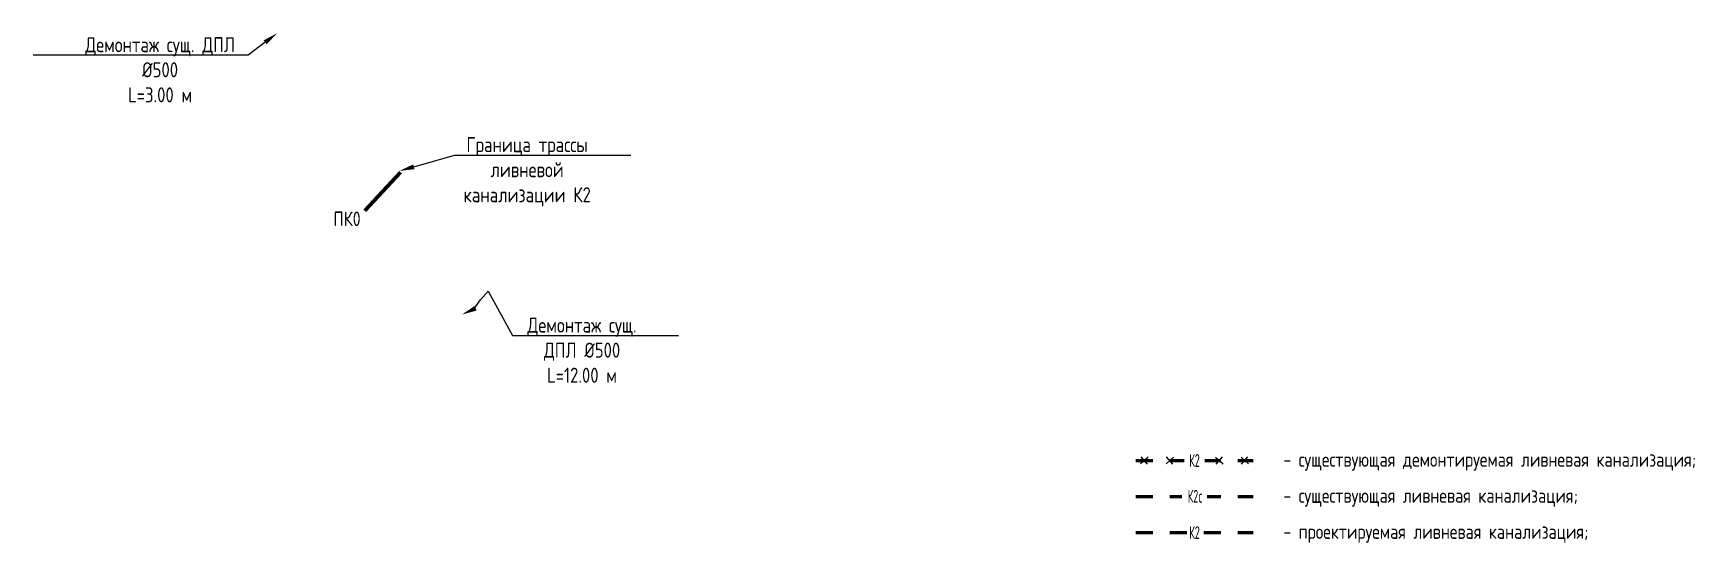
# Model space of a CAD drawing. Header units: millimetres. Extents: x 23834235 to 25435680, y -11289 to 22860162.
# Drawn here: x 23843490 to 23981478, y 22273787 to 22316120 of the extents above; entities that cross this region are included whole.
import ezdxf
from ezdxf import colors
from ezdxf.entities.mleader import LeaderData, LeaderLine
from ezdxf.math import Vec2, Vec3

# ---------------------------------------------------------------- set-up
doc = ezdxf.new("R2010")
doc.units = ezdxf.units.MM
doc.set_wipeout_variables(frame=1)
doc.linetypes.add('Штриховая', pattern=[2822.222233, 1411.111116, -1411.111116])
for name, color, linetype, lineweight in [('Text blocks_Ном._пера__28', 7, 'Continuous', 13), ('ВК_Текст', 7, 'Continuous', 25), ('Пикеты', 1, 'Continuous', 60), ('Труба К2', 7, 'Continuous', 60)]:
    doc.layers.add(name, color=color, linetype=linetype, lineweight=lineweight)
doc.layers.add('Выноски', color=7, linetype='Continuous')
doc.styles.add('GOST 2.304', font='GOST_type.ttf')
doc.styles.add('GOST_100', font='cs_gost2304.shx', dxfattribs={"width": 0.7, "height": 300})

msp = doc.modelspace()

# ---------------------------------------------------------------- texts
at = {"layer": 'Text blocks_Ном._пера__28', "style": 'GOST 2.304'}
for s, p in [('- существующая демонтируемая ливневая канализация;', (23947305.827, 22280103.815)), ('- существующая ливневая канализация;', (23947305.827, 22277108.933)), ('- проектируемая ливневая канализация;', (23947305.827, 22274114.052))]:
    msp.add_text(s, height=1200, dxfattribs=at).set_placement(p)
at = {"layer": 'Пикеты', "style": 'GOST 2.304'}
msp.add_text('ПК0', height=1200, dxfattribs=at).set_placement((23868422.702, 22300104.015, -228419))

# ---------------------------------------------------------------- blocks, each defined once
blk = doc.blocks.new('*U4')
at = {"color": 255}
blk.add_wipeout([(-200, 125), (200, 125), (200, -125), (-200, -125)], dxfattribs=at)
at = {"layer": 'ВК_Текст', "insert": (0, 0), "char_height": 250, "attachment_point": 5, "style": 'GOST_100'}
blk.add_mtext('К2', dxfattribs=at)
blk = doc.blocks.new('hdsgth')
at = {"color": 255}
blk.add_wipeout([(-1038, 533), (1038, 533), (1038, -533), (-1038, -533)], dxfattribs=at)
at = {"layer": 'ВК_Текст', "insert": (51, 25), "char_height": 1066.7, "attachment_point": 5, "rotation": 359.99126, "style": 'GOST_100'}
blk.add_mtext('К2c', dxfattribs=at)

# ---------------------------------------------------------------- linework, layer by layer
for p, q in [((23936072.918, 22280888.334, 72631.988), (23935457.548, 22280354.315, -72639.161)), ((23936032.243, 22280313.639, 72631.988), (23935498.223, 22280929.01, -72639.161)), ((23938182.041, 22280888.334, 72643.822), (23937566.671, 22280354.315, -72627.327)), ((23938141.366, 22280313.639, 72643.822), (23937607.347, 22280929.01, -72627.327)), ((23941686.254, 22280888.334, 72643.822), (23942301.624, 22280354.315, -72627.327)), ((23941726.929, 22280313.639, 72643.822), (23942260.948, 22280929.01, -72627.327)), ((23943795.377, 22280888.334, 72631.988), (23944410.747, 22280354.315, -72639.161)), ((23943836.052, 22280313.639, 72631.988), (23944370.072, 22280929.01, -72639.161))]:
    msp.add_line(p, q)
at = {"layer": 'Пикеты', "color": 240, "lineweight": 70, "true_color": 0xed1f24}
msp.add_line((23871023.574, 22301403.208, -126680), (23873999.584, 22304582.622, -126680), dxfattribs=at)
at = {"layer": 'Труба К2', "linetype": 'Штриховая'}
for p, q in [((23935053.39, 22280621.359), (23944814.905, 22280621.359)), ((23935053.39, 22277626.478), (23944814.905, 22277626.478))]:
    msp.add_line(p, q, dxfattribs=at)

# ---------------------------------------------------------------- block references
at = {"layer": 'ВК_Текст', "xscale": 4.266666666666672, "yscale": 4.266666666666672, "zscale": 4.266666666666672}
msp.add_blockref('*U4', (23939934.066, 22274631.596), dxfattribs=at)

msp.set_redraw_order([(e.dxf.handle, doc.entitydb.next_handle()) for e in msp.query("TEXT MTEXT ATTDEF DIMENSION ARC_DIMENSION")])  # texts and dimensions are drawn at this point

# ---------------------------------------------------------------- leaders
at = {"layer": 'Выноски', "color": 0, "lineweight": -2}
ml = msp.add_multileader_mtext('Standard', dxfattribs=at)
ml.set_content('{\\C0;Демонтаж сущ. ДПЛ\\P%%C500\\PL=3.00 м}', color=5, style='GOST 2.304')
ml.set_leader_properties(lineweight=-3)
ml.build(insert=Vec2(0, 0))
ml.multileader.update_dxf_attribs({"text_left_attachment_type": 6, "text_right_attachment_type": 6, "dogleg_length": 1, "arrow_head_size": 1250, "scale": 500})
ctx = ml.context
ctx.base_point, ctx.scale, ctx.char_height, ctx.arrow_head_size, ctx.landing_gap_size, ctx.plane_origin = Vec3(23846809.824, 22314292.705), 500, 1250, 1250, 900, Vec3(23841906.599, 22286817.929)
ctx.left_attachment, ctx.right_attachment, ctx.text_align_type = 6, 6, 1
notes = []
notes.append((ctx, [(1, (1, 1, 0), (23861341.909, 22314292.705), (-1, 0), 99.848, [(1, [(23863747.461, 22316120.077)], 0, [])])]))
ctx.mtext.insert, ctx.mtext.alignment, ctx.mtext.flow_direction = Vec3(23854025.943, 22315792.705), 2, 5
ml = msp.add_multileader_mtext('Standard', dxfattribs=at)
ml.set_content('{\\C0;Граница трассы\\Pливневой\\Pканализации К2}', color=5, style='GOST 2.304')
ml.set_leader_properties(lineweight=-3)
ml.build(insert=Vec2(0, 0))
ml.multileader.update_dxf_attribs({"text_left_attachment_type": 6, "text_right_attachment_type": 6, "dogleg_length": 1, "arrow_head_size": 1250, "scale": 500})
ctx = ml.context
ctx.base_point, ctx.scale, ctx.char_height, ctx.arrow_head_size, ctx.landing_gap_size, ctx.plane_origin = Vec3(23878574.287, 22305991.262, -126680), 500, 1250, 1250, 900, Vec3(23881441.762, 22301335.095, -126680)
ctx.left_attachment, ctx.right_attachment, ctx.text_align_type = 6, 6, 1
notes.append((ctx, [(0, (1, 1, 0), (23878474.44, 22305991.262, -126680), (1, 0), 99.848, [(1, [(23873897.068, 22304678.58, -126680)], 0, [])])]))
ctx.mtext.insert, ctx.mtext.alignment, ctx.mtext.flow_direction = Vec3(23884508.687, 22307491.262, -126680), 2, 5
ml = msp.add_multileader_mtext('Standard', dxfattribs=at)
ml.set_content('{\\C0;Демонтаж сущ.\\PДПЛ %%C500\\PL=12.00 м}', color=5, style='GOST 2.304')
ml.set_leader_properties(lineweight=-3)
ml.build(insert=Vec2(0, 0))
ml.multileader.update_dxf_attribs({"text_left_attachment_type": 6, "text_right_attachment_type": 6, "dogleg_length": 1, "arrow_head_size": 1250, "scale": 500})
ctx = ml.context
ctx.base_point, ctx.scale, ctx.char_height, ctx.arrow_head_size, ctx.landing_gap_size, ctx.plane_origin = Vec3(23883400.938, 22290999.958, 105124), 500, 1250, 1250, 900, Vec3(23867412.344, 22268160.252, 105124)
ctx.left_attachment, ctx.right_attachment, ctx.text_align_type = 6, 6, 1
notes.append((ctx, [(0, (1, 1, 0), (23883301.09, 22290999.958, 105124), (1, 0), 99.848, [(4, [(23879092.459, 22292745.701, 105124), (23880084.358, 22293206.342, 105124), (23880640.114, 22293964.465, 105124), (23881262.115, 22294682.657, 105124)], 0, [])])]))
ctx.mtext.insert, ctx.mtext.alignment, ctx.mtext.flow_direction = Vec3(23889067.289, 22292499.958, 105124), 2, 5
for ctx, leaders in notes:
    for number, flags, end, landing, length, lines in leaders:
        leader = LeaderData()
        leader.index, (leader.has_last_leader_line, leader.has_dogleg_vector, leader.attachment_direction) = number, flags
        leader.last_leader_point, leader.dogleg_vector, leader.dogleg_length = Vec3(end), Vec3(landing), length
        for number, points, colour, breaks in lines:
            line = LeaderLine()
            line.index, line.vertices, line.color, line.breaks = number, Vec3.list(points), colors.encode_raw_color(colour), breaks
            leader.lines.append(line)
        ctx.leaders.append(leader)

# ---------------------------------------------------------------- next in the draw order: linework, layer by layer
at = {"layer": 'Труба К2', "linetype": 'Штриховая'}
msp.add_line((23935053.39, 22274631.596), (23944814.905, 22274631.596), dxfattribs=at)

# ---------------------------------------------------------------- next in the draw order: block references
msp.add_blockref('hdsgth', (23939934.147, 22277626.636))
at = {"layer": 'ВК_Текст', "xscale": 4.266666666666672, "yscale": 4.266666666666672, "zscale": 4.266666666666672}
msp.add_blockref('*U4', (23939934.147, 22280621.359), dxfattribs=at)

doc.saveas('drawing.dxf')
